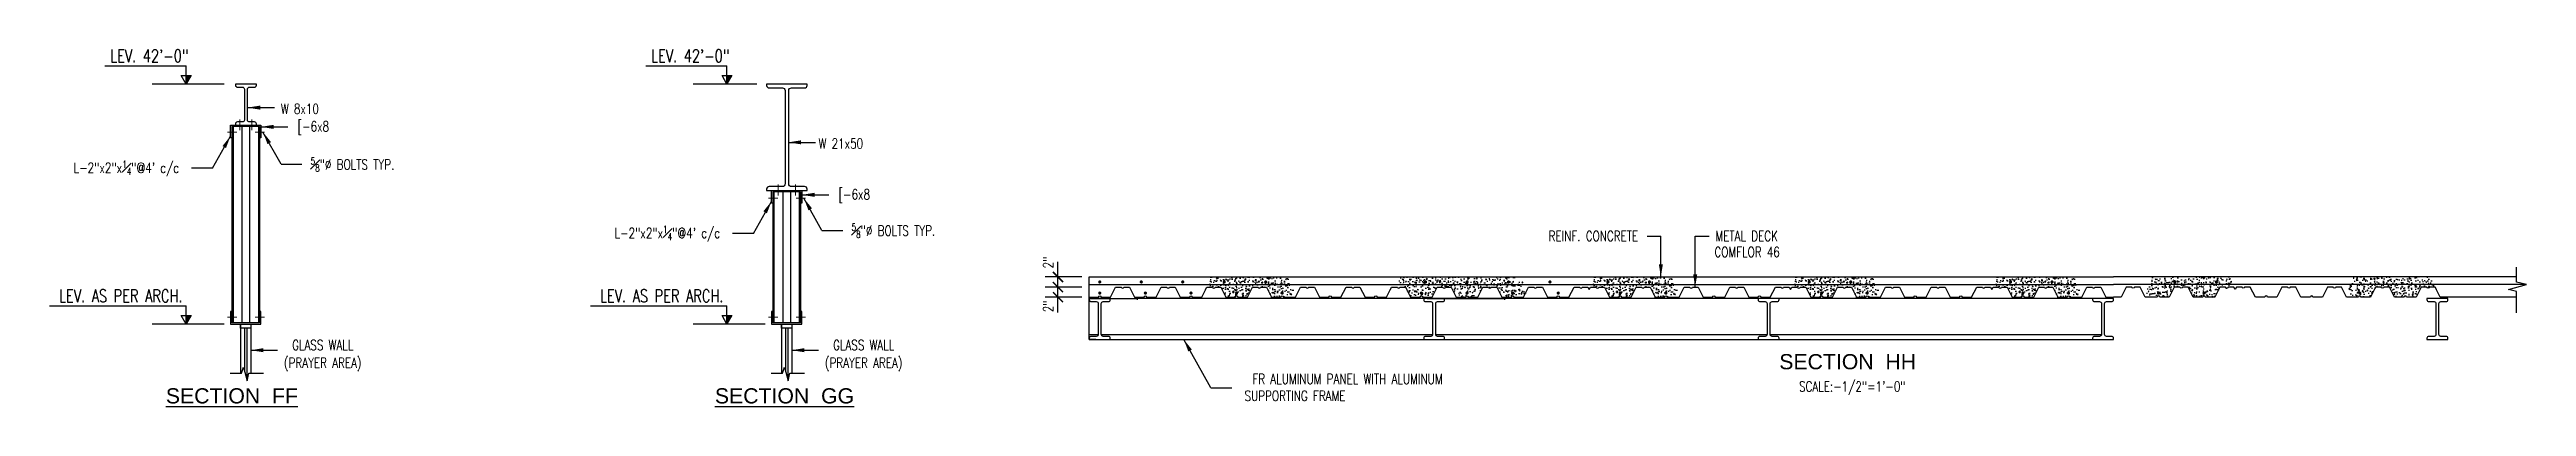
# Model space of a CAD drawing. Header units: inches. Extents: x 54519 to 57616, y 6659 to 8963.
# Drawn here: x 56097.7 to 56586.6, y 6662 to 6732.4 of the extents above; entities that cross this region are included whole.
import ezdxf
from ezdxf.enums import TextEntityAlignment as Align

# ---------------------------------------------------------------- set-up
doc = ezdxf.new("R2010")
doc.units = ezdxf.units.IN
doc.header["$LTSCALE"] = 15
doc.header["$MEASUREMENT"] = 0
doc.linetypes.add('HIDDEN', pattern=[0.375, 0.25, -0.125])
for name, color, linetype in [('A-TEXT-P', 242, 'Continuous'), ('BAR', 4, 'Continuous'), ('CONC', 5, 'Continuous'), ('GC', 3, 'Continuous'), ('GIRDER', 6, 'HIDDEN'), ('L', 2, 'Continuous'), ('L5', 5, 'Continuous'), ('WALL', 7, 'Continuous')]:
    doc.layers.add(name, color=color, linetype=linetype)
doc.styles.add('1-2', font='simplex.shx', dxfattribs={"width": 0.75, "height": 1.75})
doc.styles.add('16 scale', font='arial.ttf')
doc.styles.add('ROMANS', font='simplex.shx', dxfattribs={"width": 0.75})
doc.dimstyles.new('1-24', dxfattribs={"dimtxt": 2, "dimasz": 2, "dimexe": 2.5, "dimexo": 1.5, "dimgap": 0.75, "dimtad": 1, "dimdec": 6, "dimzin": 3, "dimdsep": 46, "dimlunit": 4, "dimtxsty": 'ROMANS', "dimblk": 'ARCHTICK', "dimcen": 0, "dimdle": 3, "dimclrd": 1, "dimclre": 1, "dimclrt": 2, "dimazin": 0, "dimtfac": 0.75, "dimtdec": 6, "dimtix": 1, "dimtmove": 2, "dimatfit": 3, "dimfxl": 0, "dimfrac": 1, "dimtolj": 1, "dimtzin": 1, "dimarcsym": 0})
pattern_1 = [(50, (53833.7062, 2615.8039), (1.79315046, -0.15688034), [0.1875, -2.0625]), (355, (53833.7062, 2615.8039), (-0.3468783, 1.8804803), [0.15, -1.65]), (100.4514, (53833.8556, 2615.7908), (1.44627345, 1.72359886), [0.1593505, -1.7528553]), (46.1842, (53833.7062, 2616.304), (2.6681026, -0.4137975), [0.28125, -3.09375]), (96.6356, (53833.9285, 2616.2694), (2.3366568, 2.4352947), [0.2390257, -2.6292825]), (351.1842, (53833.7062, 2616.304), (2.3366549, 2.4352965), [0.225, -2.475]), (21, (53833.9562, 2616.1789), (1.49226763, -1.00654723), [0.1875, -2.0625]), (326, (53833.9562, 2616.1789), (0.6082883, 1.8128751), [0.15, -1.65]), (71.4514, (53834.0805, 2616.095), (2.1005566, 0.80632624), [0.1593505, -1.7528553]), (37.5, (53833.7062, 2615.8039), (0.03039964, 0.832234635), [0, -1.63, 0, -1.675, 0, -1.65625]), (7.5, (53833.7062, 2615.8039), (0.65767384, 0.98602928), [0, -0.955, 0, -1.5925, 0, -0.63125]), (327.5, (53833.1487, 2615.8039), (1.33455609, -0.05638718), [0, -0.625, 0, -1.95, 0, -2.5875]), (317.5, (53832.8987, 2615.8039), (1.45796542, 0.25026246), [0, -0.8125, 0, -1.295, 0, -1.8375])]
pattern_2 = [(50, (53873.4352, 2615.8039), (1.79315046, -0.15688034), [0.1875, -2.0625]), (355, (53873.4352, 2615.8039), (-0.3468783, 1.8804803), [0.15, -1.65]), (100.4514, (53873.5846, 2615.7908), (1.44627345, 1.72359886), [0.1593505, -1.7528553]), (46.1842, (53873.4352, 2616.304), (2.6681026, -0.4137975), [0.28125, -3.09375]), (96.6356, (53873.6575, 2616.2694), (2.3366568, 2.4352947), [0.2390257, -2.6292825]), (351.1842, (53873.4352, 2616.304), (2.3366549, 2.4352965), [0.225, -2.475]), (21, (53873.6852, 2616.1789), (1.49226763, -1.00654723), [0.1875, -2.0625]), (326, (53873.6852, 2616.1789), (0.6082883, 1.8128751), [0.15, -1.65]), (71.4514, (53873.8096, 2616.095), (2.1005566, 0.80632624), [0.1593505, -1.7528553]), (37.5, (53873.4352, 2615.8039), (0.03039964, 0.832234635), [0, -1.63, 0, -1.675, 0, -1.65625]), (7.5, (53873.4352, 2615.8039), (0.65767384, 0.98602928), [0, -0.955, 0, -1.5925, 0, -0.63125]), (327.5, (53872.8777, 2615.8039), (1.33455609, -0.05638718), [0, -0.625, 0, -1.95, 0, -2.5875]), (317.5, (53872.6277, 2615.8039), (1.45796542, 0.25026246), [0, -0.8125, 0, -1.295, 0, -1.8375])]

msp = doc.modelspace()

# ---------------------------------------------------------------- texts
at = {"layer": 'A-TEXT-P', "color": 4, "style": '16 scale'}
for s, p in [('SECTION  HH', (56452.6217774, 6669.2964743)), ('%%USECTION  FF', (56133.7334069, 6662.5507786)), ('%%USECTION  GG', (56242.7895171, 6662.5507786))]:
    msp.add_text(s, height=3, dxfattribs=at).set_placement(p, align=Align.CENTER)
at = {"layer": 'GIRDER', "color": 2, "linetype": 'Continuous', "ltscale": 5, "char_height": 2, "attachment_point": 5, "style": 'ROMANS'}
for s, insert in [('\\A1;W 8x10', (56147.1515421, 6720.723463)), ('\\A1;[-6x8', (56149.7976055, 6716.9217928)), ('\\A1;W 21x50', (56253.911723, 6713.8675176)), ('\\A1;L-2"x2"x{\\H0.7x;\\S1#4;}"@4\' c/c', (56112.914667, 6708.9527224)), ('\\A1;{\\H0.7x;\\S5#8;}"%%C BOLTS TYP.', (56157.526315, 6709.7357283)), ('\\A1;[-6x8', (56256.5577864, 6703.5019889)), ('\\A1;L-2"x2"x{\\H0.7x;\\S1#4;\\H1.4286x;"@4\' c/c}', (56219.674848, 6696.0627224)), ('\\A1;{\\H0.7x;\\S5#8;}"%%C BOLTS TYP.', (56264.286496, 6696.6620262)), ('REINF. CONCRETE', (56402.4328484, 6695.6119558)), ('COMFLOR 46', (56432.7764298, 6692.4497891)), ('METAL DECK', (56432.6811083, 6695.6119558)), ('\\A1;GLASS WALL', (56151.6591373, 6674.0788627)), ('\\A1;GLASS WALL', (56258.4193183, 6674.0788627)), ('\\A1;(PRAYER AREA)', (56151.6591373, 6670.2449737)), ('\\A1;(PRAYER AREA)', (56258.4193183, 6670.2449737)), ('\\A1;FR ALUMINUM PANEL WITH ALUMINUM', (56353.9129341, 6667.3888518)), ('\\A1;SUPPORTING FRAME ', (56343.5542937, 6664.0425367)), ('SCALE:-1/2"=1\'-0"', (56453.5309219, 6665.5604371))]:
    msp.add_mtext(s, dxfattribs=dict(at, insert=insert))
at = {"layer": 'L', "color": 2, "char_height": 2.5, "attachment_point": 5, "style": '1-2'}
for s, insert in [('\\A1;LEV. 42\'-0"', (56117.4292967, 6731.1819559)), ('\\A1;LEV. 42\'-0"', (56224.1894776, 6731.1819559)), ('\\A1;LEV. AS PER ARCH.', (56111.8038416, 6683.7954348)), ('\\A1;LEV. AS PER ARCH.', (56218.5640226, 6683.7954348))]:
    msp.add_mtext(s, dxfattribs=dict(at, insert=insert))

# ---------------------------------------------------------------- blocks, each defined once
blk = doc.blocks.new('_ARCHTICK')
at = {"color": 0, "linetype": 'ByBlock', "const_width": 0.15}
blk.add_lwpolyline([(-0.5, -0.5), (0.5, 0.5)], dxfattribs=at)
blk = doc.blocks.new('*D70')
at = {"layer": 'DEFPOINTS', "color": 0, "linetype": 'Continuous', "ltscale": 5, "transparency": 16777216}
for p in [(56296.76, 6687.53), (56302.95, 6687.53), (56302.95, 6685.53)]:
    blk.add_point(p, dxfattribs=at)
at = {"layer": 'GIRDER', "color": 1, "linetype": 'Continuous', "lineweight": -2, "ltscale": 5, "transparency": 16777216}
for p, q in [((56301.45, 6687.53), (56294.26, 6687.53)), ((56296.76, 6682.53), (56296.76, 6690.53)), ((56301.45, 6685.53), (56294.26, 6685.53))]:
    blk.add_line(p, q, dxfattribs=at)
at = {"layer": 'GIRDER', "color": 1, "linetype": 'Continuous', "lineweight": -2, "ltscale": 5, "transparency": 16777216, "xscale": 2, "yscale": 2, "zscale": 2}
for p, rotation in [((56296.76, 6687.53), 90), ((56296.76, 6685.53), 270)]:
    blk.add_blockref('_ARCHTICK', p, dxfattribs=dict(at, rotation=rotation))
at = {"layer": 'GIRDER', "color": 2, "linetype": 'Continuous', "ltscale": 5, "transparency": 16777216, "insert": (56294.82, 6690.37), "char_height": 2, "attachment_point": 5, "rotation": 90, "style": 'ROMANS'}
blk.add_mtext('\\A1;2"', dxfattribs=at)
blk = doc.blocks.new('*D71')
at = {"layer": 'DEFPOINTS', "color": 0, "linetype": 'Continuous', "ltscale": 5, "transparency": 16777216}
for p in [(56296.76, 6685.53), (56302.95, 6685.53), (56302.95, 6683.53)]:
    blk.add_point(p, dxfattribs=at)
at = {"layer": 'GIRDER', "color": 1, "linetype": 'Continuous', "lineweight": -2, "ltscale": 5, "transparency": 16777216}
for p, q in [((56296.76, 6680.53), (56296.76, 6688.53)), ((56301.45, 6685.53), (56294.26, 6685.53)), ((56301.45, 6683.53), (56294.26, 6683.53))]:
    blk.add_line(p, q, dxfattribs=at)
at = {"layer": 'GIRDER', "color": 1, "linetype": 'Continuous', "lineweight": -2, "ltscale": 5, "transparency": 16777216, "xscale": 2, "yscale": 2, "zscale": 2}
for p, rotation in [((56296.76, 6685.53), 90), ((56296.76, 6683.53), 270)]:
    blk.add_blockref('_ARCHTICK', p, dxfattribs=dict(at, rotation=rotation))
at = {"layer": 'GIRDER', "color": 2, "linetype": 'Continuous', "ltscale": 5, "transparency": 16777216, "insert": (56294.82, 6681.72), "char_height": 2, "attachment_point": 5, "rotation": 90, "style": 'ROMANS'}
blk.add_mtext('\\A1;2"', dxfattribs=at)

# ---------------------------------------------------------------- dimensions: what is measured, and where the dimension line sits
at = {"layer": 'GIRDER', "linetype": 'Continuous', "ltscale": 5}
for base, p1, p2, picture, middle in [((56296.7601311, 6687.5343281), (56302.9532724, 6685.5343281), (56302.9532724, 6687.5343281), '*D70', (56294.8196549, 6690.367513)), ((56296.7601311, 6685.5343281), (56302.9532724, 6683.5343281), (56302.9532724, 6685.5343281), '*D71', (56294.8196549, 6681.7179213))]:
    dim = msp.add_linear_dim(base=base, p1=p1, p2=p2, angle=90, dimstyle='1-24', dxfattribs=at)
    dim.commit()
    dim.dimension.update_dxf_attribs({"geometry": picture, "text_midpoint": middle, "dimtype": 161})

# ---------------------------------------------------------------- hatches: boundary and pattern name
at = {"layer": 'CONC', "linetype": 'Continuous', "ltscale": 5}
h = msp.add_hatch(dxfattribs=at)
h.set_pattern_fill('AR-CONC', color=3, scale=0.25, style=0)
h.set_pattern_definition([(50, (53718.2481, 2615.8039), (1.79315046, -0.15688034), [0.1875, -2.0625]), (355, (53718.2481, 2615.8039), (-0.3468783, 1.8804803), [0.15, -1.65]), (100.4514, (53718.3976, 2615.7908), (1.44627345, 1.72359886), [0.1593505, -1.7528553]), (46.1842, (53718.2481, 2616.304), (2.6681026, -0.4137975), [0.28125, -3.09375]), (96.6356, (53718.4705, 2616.2694), (2.3366568, 2.4352947), [0.2390257, -2.6292825]), (351.1842, (53718.248, 2616.304), (2.3366549, 2.4352965), [0.225, -2.475]), (21, (53718.4981, 2616.1789), (1.49226763, -1.00654723), [0.1875, -2.0625]), (326, (53718.4981, 2616.1789), (0.6082883, 1.8128751), [0.15, -1.65]), (71.4514, (53718.6225, 2616.095), (2.1005566, 0.80632624), [0.1593505, -1.7528553]), (37.5, (53718.24813, 2615.8039), (0.03039964, 0.832234635), [0, -1.63, 0, -1.675, 0, -1.65625]), (7.5, (53718.2481, 2615.8039), (0.65767384, 0.98602928), [0, -0.955, 0, -1.5925, 0, -0.63125]), (327.5, (53717.69063, 2615.8039), (1.33455609, -0.05638718), [0, -0.625, 0, -1.95, 0, -2.5875]), (317.5, (53717.4406, 2615.8039), (1.45796542, 0.25026246), [0, -0.8125, 0, -1.295, 0, -1.8375])])
h.paths.add_polyline_path([(56342.6728201, 6686.3365211), (56342.3586793, 6686.4013468), (56342.4722131, 6687.061456), (56342.2185496, 6687.4342704), (56342.2280174, 6687.5343281), (56326.6928114, 6687.5343281), (56326.9767362, 6687.2816016), (56326.1591267, 6686.6282559), (56326.8178962, 6686.4187033), (56326.176758, 6685.9180058), (56326.4124384, 6685.5343271), (56327.2657724, 6685.5343271, 1), (56327.7657724, 6685.5343271), (56328.8907724, 6685.5343271), (56329.8907724, 6683.5343271), (56331.7657724, 6683.5343271, -1), (56332.2657724, 6683.5343271), (56334.1407724, 6683.5343271), (56335.1407724, 6685.5343271), (56336.2657724, 6685.5343271, 1), (56336.7657724, 6685.5343271), (56337.8907724, 6685.5343271), (56338.8907724, 6683.5343271), (56340.7657724, 6683.5343271, -1), (56341.2657724, 6683.5343271), (56341.8414185, 6683.5343271), (56341.9071442, 6683.8483943), (56342.5673843, 6683.7297524), (56343.2513765, 6683.9433328), (56343.2988538, 6684.2470797), (56343.1430157, 6685.2525104)])
h = msp.add_hatch(dxfattribs=at)
h.set_pattern_fill('AR-CONC', color=3, scale=0.25, style=0)
h.set_pattern_definition([(50, (53790.7272, 2615.8039), (1.79315046, -0.15688034), [0.1875, -2.0625]), (355, (53790.7272, 2615.8039), (-0.3468783, 1.8804803), [0.15, -1.65]), (100.4514, (53790.8766, 2615.7908), (1.44627345, 1.72359886), [0.1593505, -1.7528553]), (46.1842, (53790.7272, 2616.304), (2.6681026, -0.4137975), [0.28125, -3.09375]), (96.6356, (53790.9495, 2616.2694), (2.3366568, 2.4352947), [0.2390257, -2.6292825]), (351.1842, (53790.7272, 2616.304), (2.3366549, 2.4352965), [0.225, -2.475]), (21, (53790.9772, 2616.1789), (1.49226763, -1.00654723), [0.1875, -2.0625]), (326, (53790.9772, 2616.1789), (0.6082883, 1.8128751), [0.15, -1.65]), (71.4514, (53791.1015, 2616.095), (2.1005566, 0.80632624), [0.1593505, -1.7528553]), (37.5, (53790.72716, 2615.8039), (0.03039964, 0.832234635), [0, -1.63, 0, -1.675, 0, -1.65625]), (7.5, (53790.7272, 2615.8039), (0.65767384, 0.98602928), [0, -0.955, 0, -1.5925, 0, -0.63125]), (327.5, (53790.16966, 2615.8039), (1.33455609, -0.05638718), [0, -0.625, 0, -1.95, 0, -2.5875]), (317.5, (53789.9197, 2615.8039), (1.45796542, 0.25026246), [0, -0.8125, 0, -1.295, 0, -1.8375])])
h.paths.add_polyline_path([(56377.4947963, 6687.5343281), (56363.6059011, 6687.5343281), (56363.6028989, 6687.2153178), (56363.9256047, 6686.5723544), (56364.6037062, 6686.2395331), (56364.6016143, 6686.0586791), (56377.4947963, 6686.0586791), (56377.4947963, 6686.3798057, -0.4142135624), (56377.3385463, 6686.5360557, -0.4142135624), (56377.4947963, 6686.6923057)])
h.paths.add_polyline_path([(56369.4630422, 6686.5360557, -1), (56369.1505422, 6686.5360557, -1)], flags=16)
h.paths.add_polyline_path([(56371.6197963, 6685.5343271), (56372.7447963, 6685.5343271, 1), (56373.2447963, 6685.5343271), (56374.3697963, 6685.5343271), (56375.3697963, 6683.5343271), (56377.2447963, 6683.5343271, -0.4142135624), (56377.4947963, 6683.7843271), (56377.4947963, 6684.1876532, -0.4142135624), (56377.3385463, 6684.3439032, -0.4142135624), (56377.4947963, 6684.5001532), (56377.4947963, 6686.0586791), (56364.6016143, 6686.0586791), (56364.5998737, 6685.9081883), (56364.9184217, 6685.591504), (56364.92121, 6685.5343271), (56365.3697963, 6685.5343271), (56365.6197963, 6685.0343271), (56366.3697963, 6683.5343271), (56368.2447963, 6683.5343271, -1), (56368.7447963, 6683.5343271), (56370.6197963, 6683.5343271)])
h.paths.add_polyline_path([(56368.6510463, 6684.3439032, -1), (56368.3385463, 6684.3439032, -1)], flags=16)
h.paths.add_polyline_path([(56380.6197963, 6685.5343271), (56381.7447963, 6685.5343271, 1), (56382.2447963, 6685.5343271), (56383.3697963, 6685.5343271), (56384.3697963, 6683.5343271), (56386.2447963, 6683.5343271, -1), (56386.7447963, 6683.5343271), (56388.6197963, 6683.5343271), (56389.1325604, 6684.5598552), (56389.0976302, 6684.8740353), (56388.8377104, 6685.549271), (56388.8377104, 6686.0586791), (56377.4947963, 6686.0586791), (56377.4947963, 6684.5001532, -0.4142135624), (56377.6510463, 6684.3439032, -0.4142135624), (56377.4947963, 6684.1876532), (56377.4947963, 6683.7843271, -0.4142135624), (56377.7447963, 6683.5343271), (56379.6197963, 6683.5343271)])
h.paths.add_polyline_path([(56386.3385463, 6684.3439032, -1), (56386.6510463, 6684.3439032, -1)], flags=16)
h.paths.add_polyline_path([(56387.4861926, 6687.1594354), (56387.7461124, 6687.4191438), (56387.9766537, 6687.5343281), (56377.4947963, 6687.5343281), (56377.4947963, 6686.6923057, -0.4142135624), (56377.6510463, 6686.5360557, -0.4142135624), (56377.4947963, 6686.3798057), (56377.4947963, 6686.0586791), (56388.8377104, 6686.0586791), (56388.8377104, 6686.0686723), (56388.6297908, 6686.5361444), (56387.954032, 6686.5880893), (56387.5381928, 6686.6919633)])
h.paths.add_polyline_path([(56385.5265504, 6686.5360557, -1), (56385.8390504, 6686.5360557, -1)], flags=16)
h = msp.add_hatch(dxfattribs=at)
h.set_pattern_fill('AR-CONC', color=3, scale=0.25, style=0)
h.set_pattern_definition([(50, (53793.9772, 2615.8039), (1.79315046, -0.15688034), [0.1875, -2.0625]), (355, (53793.9772, 2615.8039), (-0.3468783, 1.8804803), [0.15, -1.65]), (100.4514, (53794.1266, 2615.7908), (1.44627345, 1.72359886), [0.1593505, -1.7528553]), (46.1842, (53793.9772, 2616.304), (2.6681026, -0.4137975), [0.28125, -3.09375]), (96.6356, (53794.1995, 2616.2694), (2.3366568, 2.4352947), [0.2390257, -2.6292825]), (351.1842, (53793.9772, 2616.304), (2.3366549, 2.4352965), [0.225, -2.475]), (21, (53794.2272, 2616.1789), (1.49226763, -1.00654723), [0.1875, -2.0625]), (326, (53794.2272, 2616.1789), (0.6082883, 1.8128751), [0.15, -1.65]), (71.4514, (53794.3515, 2616.095), (2.1005566, 0.80632624), [0.1593505, -1.7528553]), (37.5, (53793.97716, 2615.8039), (0.03039964, 0.832234635), [0, -1.63, 0, -1.675, 0, -1.65625]), (7.5, (53793.9772, 2615.8039), (0.65767384, 0.98602928), [0, -0.955, 0, -1.5925, 0, -0.63125]), (327.5, (53793.41966, 2615.8039), (1.33455609, -0.05638718), [0, -0.625, 0, -1.95, 0, -2.5875]), (317.5, (53793.1697, 2615.8039), (1.45796542, 0.25026246), [0, -0.8125, 0, -1.295, 0, -1.8375])])
h.paths.add_polyline_path([(56418.401844, 6686.3365211), (56418.0877032, 6686.4013468), (56418.201237, 6687.061456), (56417.9475735, 6687.4342704), (56417.9570413, 6687.5343281), (56402.4218353, 6687.5343281), (56402.7057601, 6687.2816016), (56401.8881506, 6686.6282559), (56402.5469201, 6686.4187033), (56401.9057819, 6685.9180058), (56402.1414623, 6685.5343271), (56402.9947963, 6685.5343271, 1), (56403.4947963, 6685.5343271), (56404.6197963, 6685.5343271), (56405.6197963, 6683.5343271), (56407.4947963, 6683.5343271, -1), (56407.9947963, 6683.5343271), (56409.8697963, 6683.5343271), (56410.8697963, 6685.5343271), (56411.9947963, 6685.5343271, 1), (56412.4947963, 6685.5343271), (56413.6197963, 6685.5343271), (56414.6197963, 6683.5343271), (56416.4947963, 6683.5343271, -1), (56416.9947963, 6683.5343271), (56417.5704424, 6683.5343271), (56417.6361681, 6683.8483943), (56418.2964082, 6683.7297524), (56418.9804004, 6683.9433328), (56419.0278777, 6684.2470797), (56418.8720396, 6685.2525104)])
h = msp.add_hatch(dxfattribs=at)
h.set_pattern_fill('AR-CONC', color=3, scale=0.25, style=0)
h.set_pattern_definition(pattern_1)
h.paths.add_polyline_path([(56458.1308679, 6686.3365211), (56457.8167271, 6686.4013468), (56457.9302609, 6687.061456), (56457.6765974, 6687.4342704), (56457.6860652, 6687.5343281), (56442.1508592, 6687.5343281), (56442.434784, 6687.2816016), (56441.6171745, 6686.6282559), (56442.275944, 6686.4187033), (56441.6348058, 6685.9180058), (56441.8704862, 6685.5343271), (56442.7238202, 6685.5343271, 1), (56443.2238202, 6685.5343271), (56444.3488202, 6685.5343271), (56445.3488202, 6683.5343271), (56447.2238202, 6683.5343271, -1), (56447.7238202, 6683.5343271), (56449.5988202, 6683.5343271), (56450.5988202, 6685.5343271), (56451.7238202, 6685.5343271, 1), (56452.2238202, 6685.5343271), (56453.3488202, 6685.5343271), (56454.3488202, 6683.5343271), (56456.2238202, 6683.5343271, -1), (56456.7238202, 6683.5343271), (56457.2994663, 6683.5343271), (56457.365192, 6683.8483943), (56458.0254321, 6683.7297524), (56458.7094243, 6683.9433328), (56458.7569016, 6684.2470797), (56458.6010635, 6685.2525104)])
h = msp.add_hatch(dxfattribs=at)
h.set_pattern_fill('AR-CONC', color=3, scale=0.25, style=0)
h.set_pattern_definition(pattern_2)
h.paths.add_polyline_path([(56497.8598918, 6686.3365211), (56497.545751, 6686.4013468), (56497.6592848, 6687.061456), (56497.4056213, 6687.4342704), (56497.4150891, 6687.5343281), (56481.8798831, 6687.5343281), (56482.1638079, 6687.2816016), (56481.3461984, 6686.6282559), (56482.0049679, 6686.4187033), (56481.3638297, 6685.9180058), (56481.5995101, 6685.5343271), (56482.4528441, 6685.5343271, 1), (56482.9528441, 6685.5343271), (56484.0778441, 6685.5343271), (56485.0778441, 6683.5343271), (56486.9528441, 6683.5343271, -1), (56487.4528441, 6683.5343271), (56489.3278441, 6683.5343271), (56490.3278441, 6685.5343271), (56491.4528441, 6685.5343271, 1), (56491.9528441, 6685.5343271), (56493.0778441, 6685.5343271), (56494.0778441, 6683.5343271), (56495.9528441, 6683.5343271, -1), (56496.4528441, 6683.5343271), (56497.0284902, 6683.5343271), (56497.0942159, 6683.8483943), (56497.754456, 6683.7297524), (56498.4384483, 6683.9433328), (56498.4859255, 6684.2470797), (56498.3300874, 6685.2525104)])
h = msp.add_hatch(dxfattribs=at)
h.set_pattern_fill('AR-CONC', color=3, scale=0.25, style=0)
h.set_pattern_definition(pattern_2)
h.paths.add_polyline_path([(56512.296653, 6686.3365211), (56512.6107938, 6686.4013468), (56512.4972601, 6687.061456), (56512.7509235, 6687.4342704), (56512.7414558, 6687.5343281), (56528.2766617, 6687.5343281), (56527.9927369, 6687.2816016), (56528.8103464, 6686.6282559), (56528.151577, 6686.4187033), (56528.7927151, 6685.9180058), (56528.5570348, 6685.5343271), (56527.7037007, 6685.5343271, -1), (56527.2037007, 6685.5343271), (56526.0787007, 6685.5343271), (56525.0787007, 6683.5343271), (56523.2037007, 6683.5343271, 1), (56522.7037007, 6683.5343271), (56520.8287007, 6683.5343271), (56519.8287007, 6685.5343271), (56518.7037007, 6685.5343271, -1), (56518.2037007, 6685.5343271), (56517.0787007, 6685.5343271), (56516.0787007, 6683.5343271), (56514.2037007, 6683.5343271, 1), (56513.7037007, 6683.5343271), (56513.1280546, 6683.5343271), (56513.0623289, 6683.8483943), (56512.4020889, 6683.7297524), (56511.7180966, 6683.9433328), (56511.6706193, 6684.2470797), (56511.8264574, 6685.2525104)])
h = msp.add_hatch(dxfattribs=at)
h.set_pattern_fill('AR-CONC', color=3, scale=0.25, style=0)
h.set_pattern_definition(pattern_1)
h.paths.add_polyline_path([(56552.0256769, 6686.3365211), (56552.3398177, 6686.4013468), (56552.226284, 6687.061456), (56552.4799474, 6687.4342704), (56552.4704797, 6687.5343281), (56568.0056856, 6687.5343281), (56567.7217608, 6687.2816016), (56568.5393703, 6686.6282559), (56567.8806009, 6686.4187033), (56568.521739, 6685.9180058), (56568.2860587, 6685.5343271), (56567.4327246, 6685.5343271, -1), (56566.9327246, 6685.5343271), (56565.8077246, 6685.5343271), (56564.8077246, 6683.5343271), (56562.9327246, 6683.5343271, 1), (56562.4327246, 6683.5343271), (56560.5577246, 6683.5343271), (56559.5577246, 6685.5343271), (56558.4327246, 6685.5343271, -1), (56557.9327246, 6685.5343271), (56556.8077246, 6685.5343271), (56555.8077246, 6683.5343271), (56553.9327246, 6683.5343271, 1), (56553.4327246, 6683.5343271), (56552.8570785, 6683.5343271), (56552.7913528, 6683.8483943), (56552.1311128, 6683.7297524), (56551.4471205, 6683.9433328), (56551.3996432, 6684.2470797), (56551.5554814, 6685.2525104)])
at = {"layer": 'L'}
h = msp.add_hatch(color=2, dxfattribs=at)
h.dxf.hatch_style = 1
h.paths.add_polyline_path([(56125.6617722, 6727.3067961), (56124.6841863, 6727.3067961), (56124.6841863, 6725.6135677)])
h = msp.add_hatch(color=2, dxfattribs=at)
h.dxf.hatch_style = 1
h.paths.add_polyline_path([(56232.4219532, 6727.3067961), (56231.4443673, 6727.3067961), (56231.4443673, 6725.6135677)])
h = msp.add_hatch(color=2, dxfattribs=at)
h.dxf.hatch_style = 1
h.paths.add_polyline_path([(56125.6617722, 6679.920275), (56124.6841863, 6679.920275), (56124.6841863, 6678.2270466)])
h = msp.add_hatch(color=2, dxfattribs=at)
h.dxf.hatch_style = 1
h.paths.add_polyline_path([(56232.4219532, 6679.920275), (56231.4443673, 6679.920275), (56231.4443673, 6678.2270466)])

# ---------------------------------------------------------------- linework, layer by layer
at = {"layer": 'BAR', "linetype": 'Continuous', "ltscale": 5}
for p in [(56302.9532724, 6686.0586791), (56586.5658721, 6686.0586791)]:
    msp.add_line(p, (56505.0782724, 6686.0586791), dxfattribs=at)
at = {"layer": 'BAR', "linetype": 'Continuous', "ltscale": 5, "const_width": 0.3125}
for points in [[(56304.8595224, 6686.5360557, 1), (56305.1720224, 6686.5360557, 1)], [(56304.8595224, 6684.3439032, 1), (56305.1720224, 6684.3439032, 1)], [(56313.0475265, 6686.5360557, 1), (56313.3600265, 6686.5360557, 1)], [(56313.8595224, 6684.3439032, 1), (56314.1720224, 6684.3439032, 1)], [(56321.2315306, 6686.5360557, 1), (56321.5440306, 6686.5360557, 1)], [(56322.8595224, 6684.3439032, 1), (56323.1720224, 6684.3439032, 1)], [(56329.4195347, 6686.5360557, 1), (56329.7320347, 6686.5360557, 1)], [(56331.8595224, 6684.3439032, 1), (56332.1720224, 6684.3439032, 1)], [(56337.6075388, 6686.5360557, 1), (56337.9200388, 6686.5360557, 1)], [(56340.8595224, 6684.3439032, 1), (56341.1720224, 6684.3439032, 1)], [(56368.3385463, 6684.3439032, 1), (56368.6510463, 6684.3439032, 1)], [(56369.1505422, 6686.5360557, 1), (56369.4630422, 6686.5360557, 1)], [(56377.3385463, 6686.5360557, 1), (56377.6510463, 6686.5360557, 1)], [(56377.3385463, 6684.3439032, 1), (56377.6510463, 6684.3439032, 1)], [(56385.5265504, 6686.5360557, 1), (56385.8390504, 6686.5360557, 1)], [(56386.3385463, 6684.3439032, 1), (56386.6510463, 6684.3439032, 1)], [(56393.7105545, 6686.5360557, 1), (56394.0230545, 6686.5360557, 1)], [(56395.3385463, 6684.3439032, 1), (56395.6510463, 6684.3439032, 1)], [(56405.1485586, 6686.5360557, 1), (56405.4610586, 6686.5360557, 1)], [(56407.5885463, 6684.3439032, 1), (56407.9010463, 6684.3439032, 1)], [(56413.3365627, 6686.5360557, 1), (56413.6490627, 6686.5360557, 1)], [(56416.5885463, 6684.3439032, 1), (56416.9010463, 6684.3439032, 1)], [(56444.8775825, 6686.5360557, 1), (56445.1900825, 6686.5360557, 1)], [(56447.3175702, 6684.3439032, 1), (56447.6300702, 6684.3439032, 1)], [(56453.0655866, 6686.5360557, 1), (56453.3780866, 6686.5360557, 1)], [(56456.3175702, 6684.3439032, 1), (56456.6300702, 6684.3439032, 1)], [(56484.6066064, 6686.5360557, 1), (56484.9191064, 6686.5360557, 1)], [(56487.0465941, 6684.3439032, 1), (56487.3590941, 6684.3439032, 1)], [(56492.7946105, 6686.5360557, 1), (56493.1071105, 6686.5360557, 1)], [(56496.0465941, 6684.3439032, 1), (56496.3590941, 6684.3439032, 1)], [(56514.1099507, 6684.3439032, -1), (56513.7974507, 6684.3439032, -1)], [(56517.3619343, 6686.5360557, -1), (56517.0494343, 6686.5360557, -1)], [(56523.1099507, 6684.3439032, -1), (56522.7974507, 6684.3439032, -1)], [(56525.5499384, 6686.5360557, -1), (56525.2374384, 6686.5360557, -1)], [(56553.8389746, 6684.3439032, -1), (56553.5264746, 6684.3439032, -1)]]:
    msp.add_lwpolyline(points, format="xyb", close=True, dxfattribs=at)
at = {"layer": 'CONC', "linetype": 'Continuous', "ltscale": 5}
for p in [(56302.9532724, 6687.5343281), (56584.6254724, 6687.5343281)]:
    msp.add_line(p, (56505.0782724, 6687.5343281), dxfattribs=at)
at = {"layer": 'GC'}
for p, q in [((56302.9532724, 6675.1743271), (56302.9532724, 6687.5343281)), ((56302.9532724, 6683.2843271), (56312.3907724, 6683.2843271)), ((56369.6155473, 6683.2843271), (56384.8697963, 6683.2843271)), ((56135.4581475, 6678.2270466), (56135.4581475, 6668.5150004)), ((56137.4581475, 6678.2270466), (56137.4581475, 6668.5150004)), ((56242.2183285, 6678.2270466), (56242.2183285, 6668.5150004)), ((56244.2183285, 6678.2270466), (56244.2183285, 6668.5150004)), ((56136.2081475, 6677.418376), (56136.2081475, 6668.9454269)), ((56136.7081475, 6677.418376), (56136.7081475, 6667.1552319)), ((56242.9683285, 6677.418376), (56242.9683285, 6668.9454269)), ((56243.4683285, 6677.418376), (56243.4683285, 6667.1552319))]:
    msp.add_line(p, q, dxfattribs=at)
at = {"layer": 'GC', "const_width": 0.2}
for points in [[(56135.3225893, 6718.6755466), (56135.3225893, 6716.4671428)], [(56137.6905859, 6718.6755466), (56137.6905859, 6716.4671428)], [(56134.7425543, 6716.1285677), (56132.812697, 6716.1285677)], [(56138.2706209, 6716.1285677), (56140.2004782, 6716.1285677)], [(56241.5027353, 6703.0548656), (56239.5728779, 6703.0548656)], [(56241.5557657, 6705.7855466), (56241.5557657, 6703.5771428)], [(56244.9777714, 6705.7855466), (56244.9777714, 6703.5771428)], [(56245.0308018, 6703.0548656), (56246.9606591, 6703.0548656)], [(56134.7425543, 6679.6020466), (56132.812697, 6679.6020466)], [(56138.2706209, 6679.6020466), (56140.2004782, 6679.6020466)], [(56241.5027353, 6679.6020466), (56239.5728779, 6679.6020466)], [(56245.0308018, 6679.6020466), (56246.9606591, 6679.6020466)]]:
    msp.add_lwpolyline(points, dxfattribs=at)
at = {"layer": 'GC'}
for points in [[(56135.4581475, 6678.2270466), (56137.4581475, 6678.2270466), (56137.4581475, 6677.418376), (56135.4581475, 6677.418376)], [(56242.2183285, 6678.2270466), (56244.2183285, 6678.2270466), (56244.2183285, 6677.418376), (56242.2183285, 6677.418376)]]:
    msp.add_lwpolyline(points, close=True, dxfattribs=at)
at = {"layer": 'GIRDER', "color": 3, "linetype": 'Continuous', "ltscale": 5}
for p, q in [((56133.7081475, 6717.2535677), (56133.7081475, 6678.4770466)), ((56133.9581475, 6717.2535677), (56133.9581475, 6678.4770466)), ((56135.7081475, 6717.2535677), (56135.7081475, 6678.4770466)), ((56137.2081475, 6717.2535677), (56137.2081475, 6678.4770466)), ((56138.9581475, 6717.2535677), (56138.9581475, 6678.4770466)), ((56139.2081475, 6717.2535677), (56139.2081475, 6678.4770466)), ((56240.4683285, 6704.3635677), (56240.4683285, 6678.4770466)), ((56240.7183285, 6704.3635677), (56240.7183285, 6678.4770466)), ((56242.4683285, 6704.3635677), (56242.4683285, 6678.4770466)), ((56243.9683285, 6704.3635677), (56243.9683285, 6678.4770466)), ((56245.7183285, 6704.3635677), (56245.7183285, 6678.4770466)), ((56245.9683285, 6704.3635677), (56245.9683285, 6678.4770466)), ((56505.0782724, 6683.2843271), (56312.3907724, 6683.2843271)), ((56312.3907724, 6683.2843271), (56312.3907724, 6683.0343271)), ((56384.8697963, 6683.2843271), (56384.8697963, 6683.0343271)), ((56302.9532724, 6676.1743271), (56304.7102759, 6676.1743271)), ((56304.2657724, 6675.1743271), (56302.9532724, 6675.1743271)), ((56302.9532724, 6675.1743271), (56505.0782724, 6675.1743271)), ((56305.3212689, 6676.1743271), (56370.7102759, 6676.1743271)), ((56371.3212689, 6676.1743271), (56436.7102759, 6676.1743271)), ((56437.3212689, 6676.1743271), (56502.7102759, 6676.1743271))]:
    msp.add_line(p, q, dxfattribs=at)
at = {"layer": 'GIRDER', "color": 1, "linetype": 'Continuous', "ltscale": 5}
for p, q in [((56136.8120841, 6720.9615417), (56142.1187125, 6720.9615417)), ((56139.4581475, 6717.1598714), (56144.7647759, 6717.1598714)), ((56129.8907253, 6709.0048249), (56133.4581475, 6715.3455618)), ((56143.4304272, 6709.7878308), (56139.8630049, 6716.1285677)), ((56243.5722651, 6714.1055963), (56248.8788935, 6714.1055963)), ((56129.8907253, 6709.0048249), (56125.7579591, 6709.0048249)), ((56143.4304272, 6709.7878308), (56147.5631933, 6709.7878308)), ((56236.6509062, 6696.1148249), (56240.2183285, 6702.4555618)), ((56246.2183285, 6703.7400676), (56251.5249569, 6703.7400676)), ((56250.1906081, 6696.7141287), (56246.6231859, 6703.0548656)), ((56236.6509062, 6696.1148249), (56232.5181401, 6696.1148249)), ((56250.1906081, 6696.7141287), (56254.3233742, 6696.7141287)), ((56413.017149, 6695.5634513), (56415.7474892, 6695.5634513)), ((56415.7474892, 6687.5343281), (56415.7474892, 6695.5634513)), ((56422.5277891, 6685.5343281), (56422.5277891, 6695.5634513)), ((56422.5277891, 6695.5634513), (56425.2581292, 6695.5634513)), ((56137.4581475, 6673.0629824), (56142.7647759, 6673.0629824)), ((56244.2183285, 6673.0629824), (56249.5249569, 6673.0629824)), ((56326.9472891, 6665.6632218), (56321.5961557, 6675.1743271)), ((56326.9472891, 6665.6632218), (56331.0800552, 6665.6632218))]:
    msp.add_line(p, q, dxfattribs=at)
at = {"layer": 'GIRDER', "color": 4, "linetype": 'Continuous', "ltscale": 5}
for points in [[(56136.8120841, 6724.6208739, -0.4142135624), (56137.1870841, 6724.9958739), (56138.1940876, 6724.9958739, 0.4142135624), (56138.5690876, 6725.3708739), (56138.5690876, 6725.6135677), (56134.4440876, 6725.6135677), (56134.4440876, 6725.3708739, 0.4142135624), (56134.8190876, 6724.9958739), (56135.8260911, 6724.9958739, -0.4142135624), (56136.2010911, 6724.6208739), (56136.2010911, 6718.4962614, -0.4142135624), (56135.8260911, 6718.1212614), (56134.8190876, 6718.1212614, 0.4142135623), (56134.4440876, 6717.7462614), (56134.4440876, 6717.5035677), (56138.5690876, 6717.5035677), (56138.5690876, 6717.7462614, 0.4142135624), (56138.1940876, 6718.1212614), (56137.1870841, 6718.1212614, -0.4142135624), (56136.8120841, 6718.4962614)], [(56244.1417685, 6705.3775201, -0.4142135624), (56243.6417685, 6705.8775201), (56243.6417685, 6724.3496152, -0.4142135624), (56244.1417685, 6724.8496152), (56246.7667685, 6724.8496152, 0.4142135624), (56247.2667685, 6725.3496152), (56247.2667685, 6725.6135677), (56239.2667685, 6725.6135677), (56239.2667685, 6725.3496152, 0.4142135624), (56239.7667685, 6724.8496152), (56242.3917685, 6724.8496152, -0.4142135624), (56242.8917685, 6724.3496152), (56242.8917685, 6705.8775201, -0.4142135624), (56242.3917685, 6705.3775201), (56239.7667685, 6705.3775201, 0.4142135624), (56239.2667685, 6704.8775201), (56239.2667685, 6704.6135677), (56247.2667685, 6704.6135677), (56247.2667685, 6704.8775201, 0.4142135624), (56246.7667685, 6705.3775201)], [(56305.3212689, 6682.2916333, -0.4142135624), (56305.6962689, 6682.6666333), (56306.7032724, 6682.6666333, 0.4142135624), (56307.0782724, 6683.0416333), (56307.0782724, 6683.2843271), (56302.9532724, 6683.2843271), (56302.9532724, 6683.0416333, 0.4142135624), (56303.3282724, 6682.6666333), (56304.3352759, 6682.6666333, -0.4142135624), (56304.7102759, 6682.2916333), (56304.7102759, 6676.1670208, -0.4142135624), (56304.3352759, 6675.7920208), (56303.3282724, 6675.7920208, 0.4142135623), (56302.9532724, 6675.4170208), (56302.9532724, 6675.1743271), (56307.0782724, 6675.1743271), (56307.0782724, 6675.4170208, 0.4142135624), (56306.7032724, 6675.7920208), (56305.6962689, 6675.7920208, -0.4142135624), (56305.3212689, 6676.1670208)], [(56371.3212689, 6682.2916333, -0.4142135624), (56371.6962689, 6682.6666333), (56372.7032724, 6682.6666333, 0.4142135624), (56373.0782724, 6683.0416333), (56373.0782724, 6683.2843271), (56368.9532724, 6683.2843271), (56368.9532724, 6683.0416333, 0.4142135624), (56369.3282724, 6682.6666333), (56370.3352759, 6682.6666333, -0.4142135624), (56370.7102759, 6682.2916333), (56370.7102759, 6676.1670208, -0.4142135624), (56370.3352759, 6675.7920208), (56369.3282724, 6675.7920208, 0.4142135623), (56368.9532724, 6675.4170208), (56368.9532724, 6675.1743271), (56373.0782724, 6675.1743271), (56373.0782724, 6675.4170208, 0.4142135624), (56372.7032724, 6675.7920208), (56371.6962689, 6675.7920208, -0.4142135624), (56371.3212689, 6676.1670208)], [(56437.3212689, 6682.2916333, -0.4142135624), (56437.6962689, 6682.6666333), (56438.7032724, 6682.6666333, 0.4142135624), (56439.0782724, 6683.0416333), (56439.0782724, 6683.2843271), (56434.9532724, 6683.2843271), (56434.9532724, 6683.0416333, 0.4142135624), (56435.3282724, 6682.6666333), (56436.3352759, 6682.6666333, -0.4142135624), (56436.7102759, 6682.2916333), (56436.7102759, 6676.1670208, -0.4142135624), (56436.3352759, 6675.7920208), (56435.3282724, 6675.7920208, 0.4142135623), (56434.9532724, 6675.4170208), (56434.9532724, 6675.1743271), (56439.0782724, 6675.1743271), (56439.0782724, 6675.4170208, 0.4142135624), (56438.7032724, 6675.7920208), (56437.6962689, 6675.7920208, -0.4142135624), (56437.3212689, 6676.1670208)], [(56503.3212689, 6682.2916333, -0.4142135624), (56503.6962689, 6682.6666333), (56504.7032724, 6682.6666333, 0.4142135624), (56505.0782724, 6683.0416333), (56505.0782724, 6683.2843271), (56500.9532724, 6683.2843271), (56500.9532724, 6683.0416333, 0.4142135624), (56501.3282724, 6682.6666333), (56502.3352759, 6682.6666333, -0.4142135624), (56502.7102759, 6682.2916333), (56502.7102759, 6676.1670208, -0.4142135624), (56502.3352759, 6675.7920208), (56501.3282724, 6675.7920208, 0.4142135623), (56500.9532724, 6675.4170208), (56500.9532724, 6675.1743271), (56505.0782724, 6675.1743271), (56505.0782724, 6675.4170208, 0.4142135624), (56504.7032724, 6675.7920208), (56503.6962689, 6675.7920208, -0.4142135624), (56503.3212689, 6676.1670208)], [(56569.3212689, 6682.2916333, -0.4142135624), (56569.6962689, 6682.6666333), (56570.7032724, 6682.6666333, 0.4142135624), (56571.0782724, 6683.0416333), (56571.0782724, 6683.2843271), (56566.9532724, 6683.2843271), (56566.9532724, 6683.0416333, 0.4142135624), (56567.3282724, 6682.6666333), (56568.3352759, 6682.6666333, -0.4142135624), (56568.7102759, 6682.2916333), (56568.7102759, 6676.1670208, -0.4142135624), (56568.3352759, 6675.7920208), (56567.3282724, 6675.7920208, 0.4142135623), (56566.9532724, 6675.4170208), (56566.9532724, 6675.1743271), (56571.0782724, 6675.1743271), (56571.0782724, 6675.4170208, 0.4142135624), (56570.7032724, 6675.7920208), (56569.6962689, 6675.7920208, -0.4142135624), (56569.3212689, 6676.1670208)]]:
    msp.add_lwpolyline(points, format="xyb", close=True, dxfattribs=at)
at = {"layer": 'GIRDER', "color": 3, "linetype": 'Continuous', "ltscale": 5}
for points in [[(56133.4581475, 6715.0035677), (56133.4581475, 6717.5035677), (56139.4581475, 6717.5035677), (56139.4581475, 6715.0035677), (56139.2081475, 6715.0035677), (56139.2081475, 6717.2535677), (56133.7081475, 6717.2535677), (56133.7081475, 6715.0035677)], [(56240.2183285, 6702.1135677), (56240.2183285, 6704.6135677), (56246.2183285, 6704.6135677), (56246.2183285, 6702.1135677), (56245.9683285, 6702.1135677), (56245.9683285, 6704.3635677), (56240.4683285, 6704.3635677), (56240.4683285, 6702.1135677)], [(56133.4581475, 6680.7270466), (56133.4581475, 6678.2270466), (56139.4581475, 6678.2270466), (56139.4581475, 6680.7270466), (56139.2081475, 6680.7270466), (56139.2081475, 6678.4770466), (56133.7081475, 6678.4770466), (56133.7081475, 6680.7270466)], [(56240.2183285, 6680.7270466), (56240.2183285, 6678.2270466), (56246.2183285, 6678.2270466), (56246.2183285, 6680.7270466), (56245.9683285, 6680.7270466), (56245.9683285, 6678.4770466), (56240.4683285, 6678.4770466), (56240.4683285, 6680.7270466)]]:
    msp.add_lwpolyline(points, close=True, dxfattribs=at)
at = {"layer": 'GIRDER', "color": 1, "linetype": 'Continuous', "ltscale": 5}
for points in [[(56136.8120841, 6720.9615417, 0, 0.8, 0), (56139.3120841, 6720.9615417, 0.8, 0.8, 0)], [(56139.4581475, 6717.1598714, 0, 0.8, 0), (56141.9581475, 6717.1598714, 0.8, 0.8, 0)], [(56133.4581475, 6715.3455618, 0, 0.8, 0), (56132.217696, 6713.1750134, 0.8, 0.8, 0)], [(56139.8630049, 6716.1285677, 0, 0.8, 0), (56141.1034564, 6713.9580193, 0.8, 0.8, 0)], [(56243.5722651, 6714.1055963, 0, 0.8, 0), (56246.0722651, 6714.1055963, 0.8, 0.8, 0)], [(56240.2183285, 6702.4555618, 0, 0.8, 0), (56238.977877, 6700.2850134, 0.8, 0.8, 0)], [(56246.2183285, 6703.7400676, 0, 0.8, 0), (56248.7183285, 6703.7400676, 0.8, 0.8, 0)], [(56246.6231859, 6703.0548656, 0, 0.8, 0), (56247.8636373, 6700.8843172, 0.8, 0.8, 0)], [(56415.7474892, 6687.5343281, 0, 0.8, 0), (56415.7474892, 6690.0343281, 0.8, 0.8, 0)], [(56422.5277891, 6685.5343281, 0, 0.8, 0), (56422.5277891, 6688.0343281, 0.8, 0.8, 0)], [(56137.4581475, 6673.0629824, 0, 0.8, 0), (56139.9581475, 6673.0629824, 0.8, 0.8, 0)], [(56244.2183285, 6673.0629824, 0, 0.8, 0), (56246.7183285, 6673.0629824, 0.8, 0.8, 0)], [(56321.5961557, 6675.1743271, 0, 0.8, 0), (56322.8366072, 6673.0037787, 0.8, 0.8, 0)]]:
    msp.add_lwpolyline(points, format="xyseb", dxfattribs=at)
at = {"layer": 'L', "color": 2}
for p, q in [((56108.6873139, 6729.2386781), (56124.6841863, 6729.2386781)), ((56123.7066005, 6727.3067961), (56125.6617722, 6727.3067961)), ((56124.6841863, 6725.6135677), (56124.6841863, 6729.2386781)), ((56215.4474948, 6729.2386781), (56231.4443673, 6729.2386781)), ((56230.4667814, 6727.3067961), (56232.4219532, 6727.3067961)), ((56231.4443673, 6725.6135677), (56231.4443673, 6729.2386781)), ((56097.7419796, 6681.8521571), (56124.6841863, 6681.8521571)), ((56123.7066005, 6679.920275), (56125.6617722, 6679.920275)), ((56124.6841863, 6678.2270466), (56124.6841863, 6681.8521571)), ((56204.5021605, 6681.8521571), (56231.4443673, 6681.8521571)), ((56230.4667814, 6679.920275), (56232.4219532, 6679.920275)), ((56231.4443673, 6678.2270466), (56231.4443673, 6681.8521571))]:
    msp.add_line(p, q, dxfattribs=at)
for points in [[(56125.6617722, 6727.3067961), (56124.6841863, 6725.6135677), (56123.7066005, 6727.3067961)], [(56232.4219532, 6727.3067961), (56231.4443673, 6725.6135677), (56230.4667814, 6727.3067961)], [(56125.6617722, 6679.920275), (56124.6841863, 6678.2270466), (56123.7066005, 6679.920275)], [(56232.4219532, 6679.920275), (56231.4443673, 6678.2270466), (56230.4667814, 6679.920275)]]:
    msp.add_lwpolyline(points, dxfattribs=at)
at = {"layer": 'L5'}
for points in [[(56302.9532724, 6683.5343271), (56304.7657724, 6683.5343271, -1), (56305.2657724, 6683.5343271), (56307.1407724, 6683.5343271), (56308.1407724, 6685.5343271), (56309.2657724, 6685.5343271, 1), (56309.7657724, 6685.5343271), (56310.8907724, 6685.5343271), (56311.8907724, 6683.5343271), (56313.7657724, 6683.5343271, -1), (56314.2657724, 6683.5343271), (56316.1407724, 6683.5343271), (56317.1407724, 6685.5343271), (56318.2657724, 6685.5343271, 1), (56318.7657724, 6685.5343271), (56319.8907724, 6685.5343271), (56320.8907724, 6683.5343271), (56322.7657724, 6683.5343271, -1), (56323.2657724, 6683.5343271), (56325.1407724, 6683.5343271), (56326.1407724, 6685.5343271), (56327.2657724, 6685.5343271, 1), (56327.7657724, 6685.5343271), (56328.8907724, 6685.5343271), (56329.1407724, 6685.0343271)], [(56325.8907724, 6685.0343271), (56326.1407724, 6685.5343271), (56327.2657724, 6685.5343271, 1), (56327.7657724, 6685.5343271), (56328.8907724, 6685.5343271), (56329.8907724, 6683.5343271), (56331.7657724, 6683.5343271, -1), (56332.2657724, 6683.5343271), (56334.1407724, 6683.5343271), (56335.1407724, 6685.5343271), (56336.2657724, 6685.5343271, 1), (56336.7657724, 6685.5343271), (56337.8907724, 6685.5343271), (56338.8907724, 6683.5343271), (56340.7657724, 6683.5343271, -1), (56341.2657724, 6683.5343271), (56341.882286, 6683.5343271)], [(56341.882286, 6683.5343271), (56343.6197963, 6683.5343271), (56344.6197963, 6685.5343271), (56345.7447963, 6685.5343271, 1), (56346.2447963, 6685.5343271), (56347.3697963, 6685.5343271), (56348.3697963, 6683.5343271), (56350.2447963, 6683.5343271, -1), (56350.7447963, 6683.5343271), (56352.6197963, 6683.5343271), (56353.6197963, 6685.5343271), (56354.7447963, 6685.5343271, 1), (56355.2447963, 6685.5343271), (56356.3697963, 6685.5343271), (56357.3697963, 6683.5343271), (56359.2447963, 6683.5343271, -1), (56359.7447963, 6683.5343271), (56361.6197963, 6683.5343271), (56362.6197963, 6685.5343271), (56363.7447963, 6685.5343271, 1), (56364.2447963, 6685.5343271), (56365.3697963, 6685.5343271), (56365.6197963, 6685.0343271)], [(56362.3697963, 6685.0343271), (56362.6197963, 6685.5343271), (56363.7447963, 6685.5343271, 1), (56364.2447963, 6685.5343271), (56365.3697963, 6685.5343271), (56366.3697963, 6683.5343271), (56368.2447963, 6683.5343271, -1), (56368.7447963, 6683.5343271), (56370.6197963, 6683.5343271), (56371.6197963, 6685.5343271), (56372.7447963, 6685.5343271, 1), (56373.2447963, 6685.5343271), (56374.3697963, 6685.5343271), (56375.3697963, 6683.5343271), (56377.2447963, 6683.5343271, -1), (56377.7447963, 6683.5343271), (56379.6197963, 6683.5343271), (56380.6197963, 6685.5343271), (56381.7447963, 6685.5343271, 1), (56382.2447963, 6685.5343271), (56383.3697963, 6685.5343271), (56384.3697963, 6683.5343271), (56386.2447963, 6683.5343271, -1), (56386.7447963, 6683.5343271), (56388.6197963, 6683.5343271), (56389.6197963, 6685.5343271), (56390.7447963, 6685.5343271, 1), (56391.2447963, 6685.5343271), (56392.3697963, 6685.5343271), (56393.3697963, 6683.5343271), (56395.2447963, 6683.5343271, -1), (56395.7447963, 6683.5343271), (56397.6197963, 6683.5343271), (56398.6197963, 6685.5343271), (56399.7447963, 6685.5343271, 1), (56400.2447963, 6685.5343271), (56401.3697963, 6685.5343271), (56401.6197963, 6685.0343271)], [(56401.6197963, 6685.0343271), (56401.8697963, 6685.5343271), (56402.9947963, 6685.5343271, 1), (56403.4947963, 6685.5343271), (56404.6197963, 6685.5343271), (56405.6197963, 6683.5343271), (56407.4947963, 6683.5343271, -1), (56407.9947963, 6683.5343271), (56409.8697963, 6683.5343271), (56410.8697963, 6685.5343271), (56411.9947963, 6685.5343271, 1), (56412.4947963, 6685.5343271), (56413.6197963, 6685.5343271), (56414.6197963, 6683.5343271), (56416.4947963, 6683.5343271, -1), (56416.9947963, 6683.5343271), (56417.6113099, 6683.5343271)], [(56417.6113099, 6683.5343271), (56419.3488202, 6683.5343271), (56420.3488202, 6685.5343271), (56421.4738202, 6685.5343271, 1), (56421.9738202, 6685.5343271), (56423.0988202, 6685.5343271), (56424.0988202, 6683.5343271), (56425.9738202, 6683.5343271, -1), (56426.4738202, 6683.5343271), (56428.3488202, 6683.5343271), (56429.3488202, 6685.5343271), (56430.4738202, 6685.5343271, 1), (56430.9738202, 6685.5343271), (56432.0988202, 6685.5343271), (56433.0988202, 6683.5343271), (56434.9738202, 6683.5343271, -1), (56435.4738202, 6683.5343271), (56437.3488202, 6683.5343271), (56438.3488202, 6685.5343271), (56439.4738202, 6685.5343271, 1), (56439.9738202, 6685.5343271), (56441.0988202, 6685.5343271), (56441.3488202, 6685.0343271)], [(56441.3488202, 6685.0343271), (56441.5988202, 6685.5343271), (56442.7238202, 6685.5343271, 1), (56443.2238202, 6685.5343271), (56444.3488202, 6685.5343271), (56445.3488202, 6683.5343271), (56447.2238202, 6683.5343271, -1), (56447.7238202, 6683.5343271), (56449.5988202, 6683.5343271), (56450.5988202, 6685.5343271), (56451.7238202, 6685.5343271, 1), (56452.2238202, 6685.5343271), (56453.3488202, 6685.5343271), (56454.3488202, 6683.5343271), (56456.2238202, 6683.5343271, -1), (56456.7238202, 6683.5343271), (56457.3403338, 6683.5343271)], [(56457.3403338, 6683.5343271), (56459.0778441, 6683.5343271), (56460.0778441, 6685.5343271), (56461.2028441, 6685.5343271, 1), (56461.7028441, 6685.5343271), (56462.8278441, 6685.5343271), (56463.8278441, 6683.5343271), (56465.7028441, 6683.5343271, -1), (56466.2028441, 6683.5343271), (56468.0778441, 6683.5343271), (56469.0778441, 6685.5343271), (56470.2028441, 6685.5343271, 1), (56470.7028441, 6685.5343271), (56471.8278441, 6685.5343271), (56472.8278441, 6683.5343271), (56474.7028441, 6683.5343271, -1), (56475.2028441, 6683.5343271), (56477.0778441, 6683.5343271), (56478.0778441, 6685.5343271), (56479.2028441, 6685.5343271, 1), (56479.7028441, 6685.5343271), (56480.8278441, 6685.5343271), (56481.0778441, 6685.0343271)], [(56481.0778441, 6685.0343271), (56481.3278441, 6685.5343271), (56482.4528441, 6685.5343271, 1), (56482.9528441, 6685.5343271), (56484.0778441, 6685.5343271), (56485.0778441, 6683.5343271), (56486.9528441, 6683.5343271, -1), (56487.4528441, 6683.5343271), (56489.3278441, 6683.5343271), (56490.3278441, 6685.5343271), (56491.4528441, 6685.5343271, 1), (56491.9528441, 6685.5343271), (56493.0778441, 6685.5343271), (56494.0778441, 6683.5343271), (56495.9528441, 6683.5343271, -1), (56496.4528441, 6683.5343271), (56497.0693577, 6683.5343271)], [(56497.0693577, 6683.5343271), (56498.806868, 6683.5343271), (56499.806868, 6685.5343271), (56500.931868, 6685.5343271, 1), (56501.431868, 6685.5343271), (56502.556868, 6685.5343271), (56503.556868, 6683.5343271), (56505.0782724, 6683.5343271)], [(56513.0871872, 6683.5343271), (56511.3496768, 6683.5343271), (56510.3496768, 6685.5343271), (56509.2246768, 6685.5343271, -1), (56508.7246768, 6685.5343271), (56507.5996768, 6685.5343271), (56506.5996768, 6683.5343271), (56505.0782724, 6683.5343271)], [(56529.0787007, 6685.0343271), (56528.8287007, 6685.5343271), (56527.7037007, 6685.5343271, -1), (56527.2037007, 6685.5343271), (56526.0787007, 6685.5343271), (56525.0787007, 6683.5343271), (56523.2037007, 6683.5343271, 1), (56522.7037007, 6683.5343271), (56520.8287007, 6683.5343271), (56519.8287007, 6685.5343271), (56518.7037007, 6685.5343271, -1), (56518.2037007, 6685.5343271), (56517.0787007, 6685.5343271), (56516.0787007, 6683.5343271), (56514.2037007, 6683.5343271, 1), (56513.7037007, 6683.5343271), (56513.0871872, 6683.5343271)], [(56552.8162111, 6683.5343271), (56551.0787007, 6683.5343271), (56550.0787007, 6685.5343271), (56548.9537007, 6685.5343271, -1), (56548.4537007, 6685.5343271), (56547.3287007, 6685.5343271), (56546.3287007, 6683.5343271), (56544.4537007, 6683.5343271, 1), (56543.9537007, 6683.5343271), (56542.0787007, 6683.5343271), (56541.0787007, 6685.5343271), (56539.9537007, 6685.5343271, -1), (56539.4537007, 6685.5343271), (56538.3287007, 6685.5343271), (56537.3287007, 6683.5343271), (56535.4537007, 6683.5343271, 1), (56534.9537007, 6683.5343271), (56533.0787007, 6683.5343271), (56532.0787007, 6685.5343271), (56530.9537007, 6685.5343271, -1), (56530.4537007, 6685.5343271), (56529.3287007, 6685.5343271), (56529.0787007, 6685.0343271)], [(56568.8077246, 6685.0343271), (56568.5577246, 6685.5343271), (56567.4327246, 6685.5343271, -1), (56566.9327246, 6685.5343271), (56565.8077246, 6685.5343271), (56564.8077246, 6683.5343271), (56562.9327246, 6683.5343271, 1), (56562.4327246, 6683.5343271), (56560.5577246, 6683.5343271), (56559.5577246, 6685.5343271), (56558.4327246, 6685.5343271, -1), (56557.9327246, 6685.5343271), (56556.8077246, 6685.5343271), (56555.8077246, 6683.5343271), (56553.9327246, 6683.5343271, 1), (56553.4327246, 6683.5343271), (56552.8162111, 6683.5343271)], [(56584.6254724, 6683.5343271), (56569.5577246, 6683.5343271), (56568.5577246, 6685.5343271), (56567.4327246, 6685.5343271, -1), (56566.9327246, 6685.5343271), (56565.8077246, 6685.5343271), (56564.8077246, 6683.5343271), (56563.2863202, 6683.5343271)]]:
    msp.add_lwpolyline(points, format="xyb", dxfattribs=at)
at = {"layer": 'WALL', "color": 3}
for p, q in [((56132.1962322, 6725.6135677), (56117.9773026, 6725.6135677)), ((56237.3609034, 6725.6135677), (56224.7374835, 6725.6135677)), ((56132.1962322, 6678.2270466), (56117.9773026, 6678.2270466)), ((56238.9564131, 6678.2270466), (56224.7374835, 6678.2270466))]:
    msp.add_line(p, q, dxfattribs=at)
at = {"layer": 'WALL', "color": 1}
for points in [[(56584.6254724, 6680.4121438), (56584.6254724, 6684.6239827), (56583.0608998, 6685.0797432), (56586.5831883, 6686.0635155), (56584.6254724, 6686.50595), (56584.6254724, 6689.4624474)], [(56133.4104158, 6668.5150004), (56135.658807, 6668.5150004), (56136.0006274, 6669.6884298), (56136.7384566, 6667.0467135), (56137.0702825, 6668.5150004), (56139.9999688, 6668.5150004)], [(56240.1705968, 6668.5150004), (56242.4189879, 6668.5150004), (56242.7608083, 6669.6884298), (56243.4986376, 6667.0467135), (56243.8304634, 6668.5150004), (56246.7601498, 6668.5150004)]]:
    msp.add_lwpolyline(points, dxfattribs=at)

msp.set_redraw_order([(e.dxf.handle, doc.entitydb.next_handle()) for e in msp.query("TEXT MTEXT ATTDEF DIMENSION ARC_DIMENSION")])  # texts and dimensions are drawn at this point

doc.saveas('drawing.dxf')
